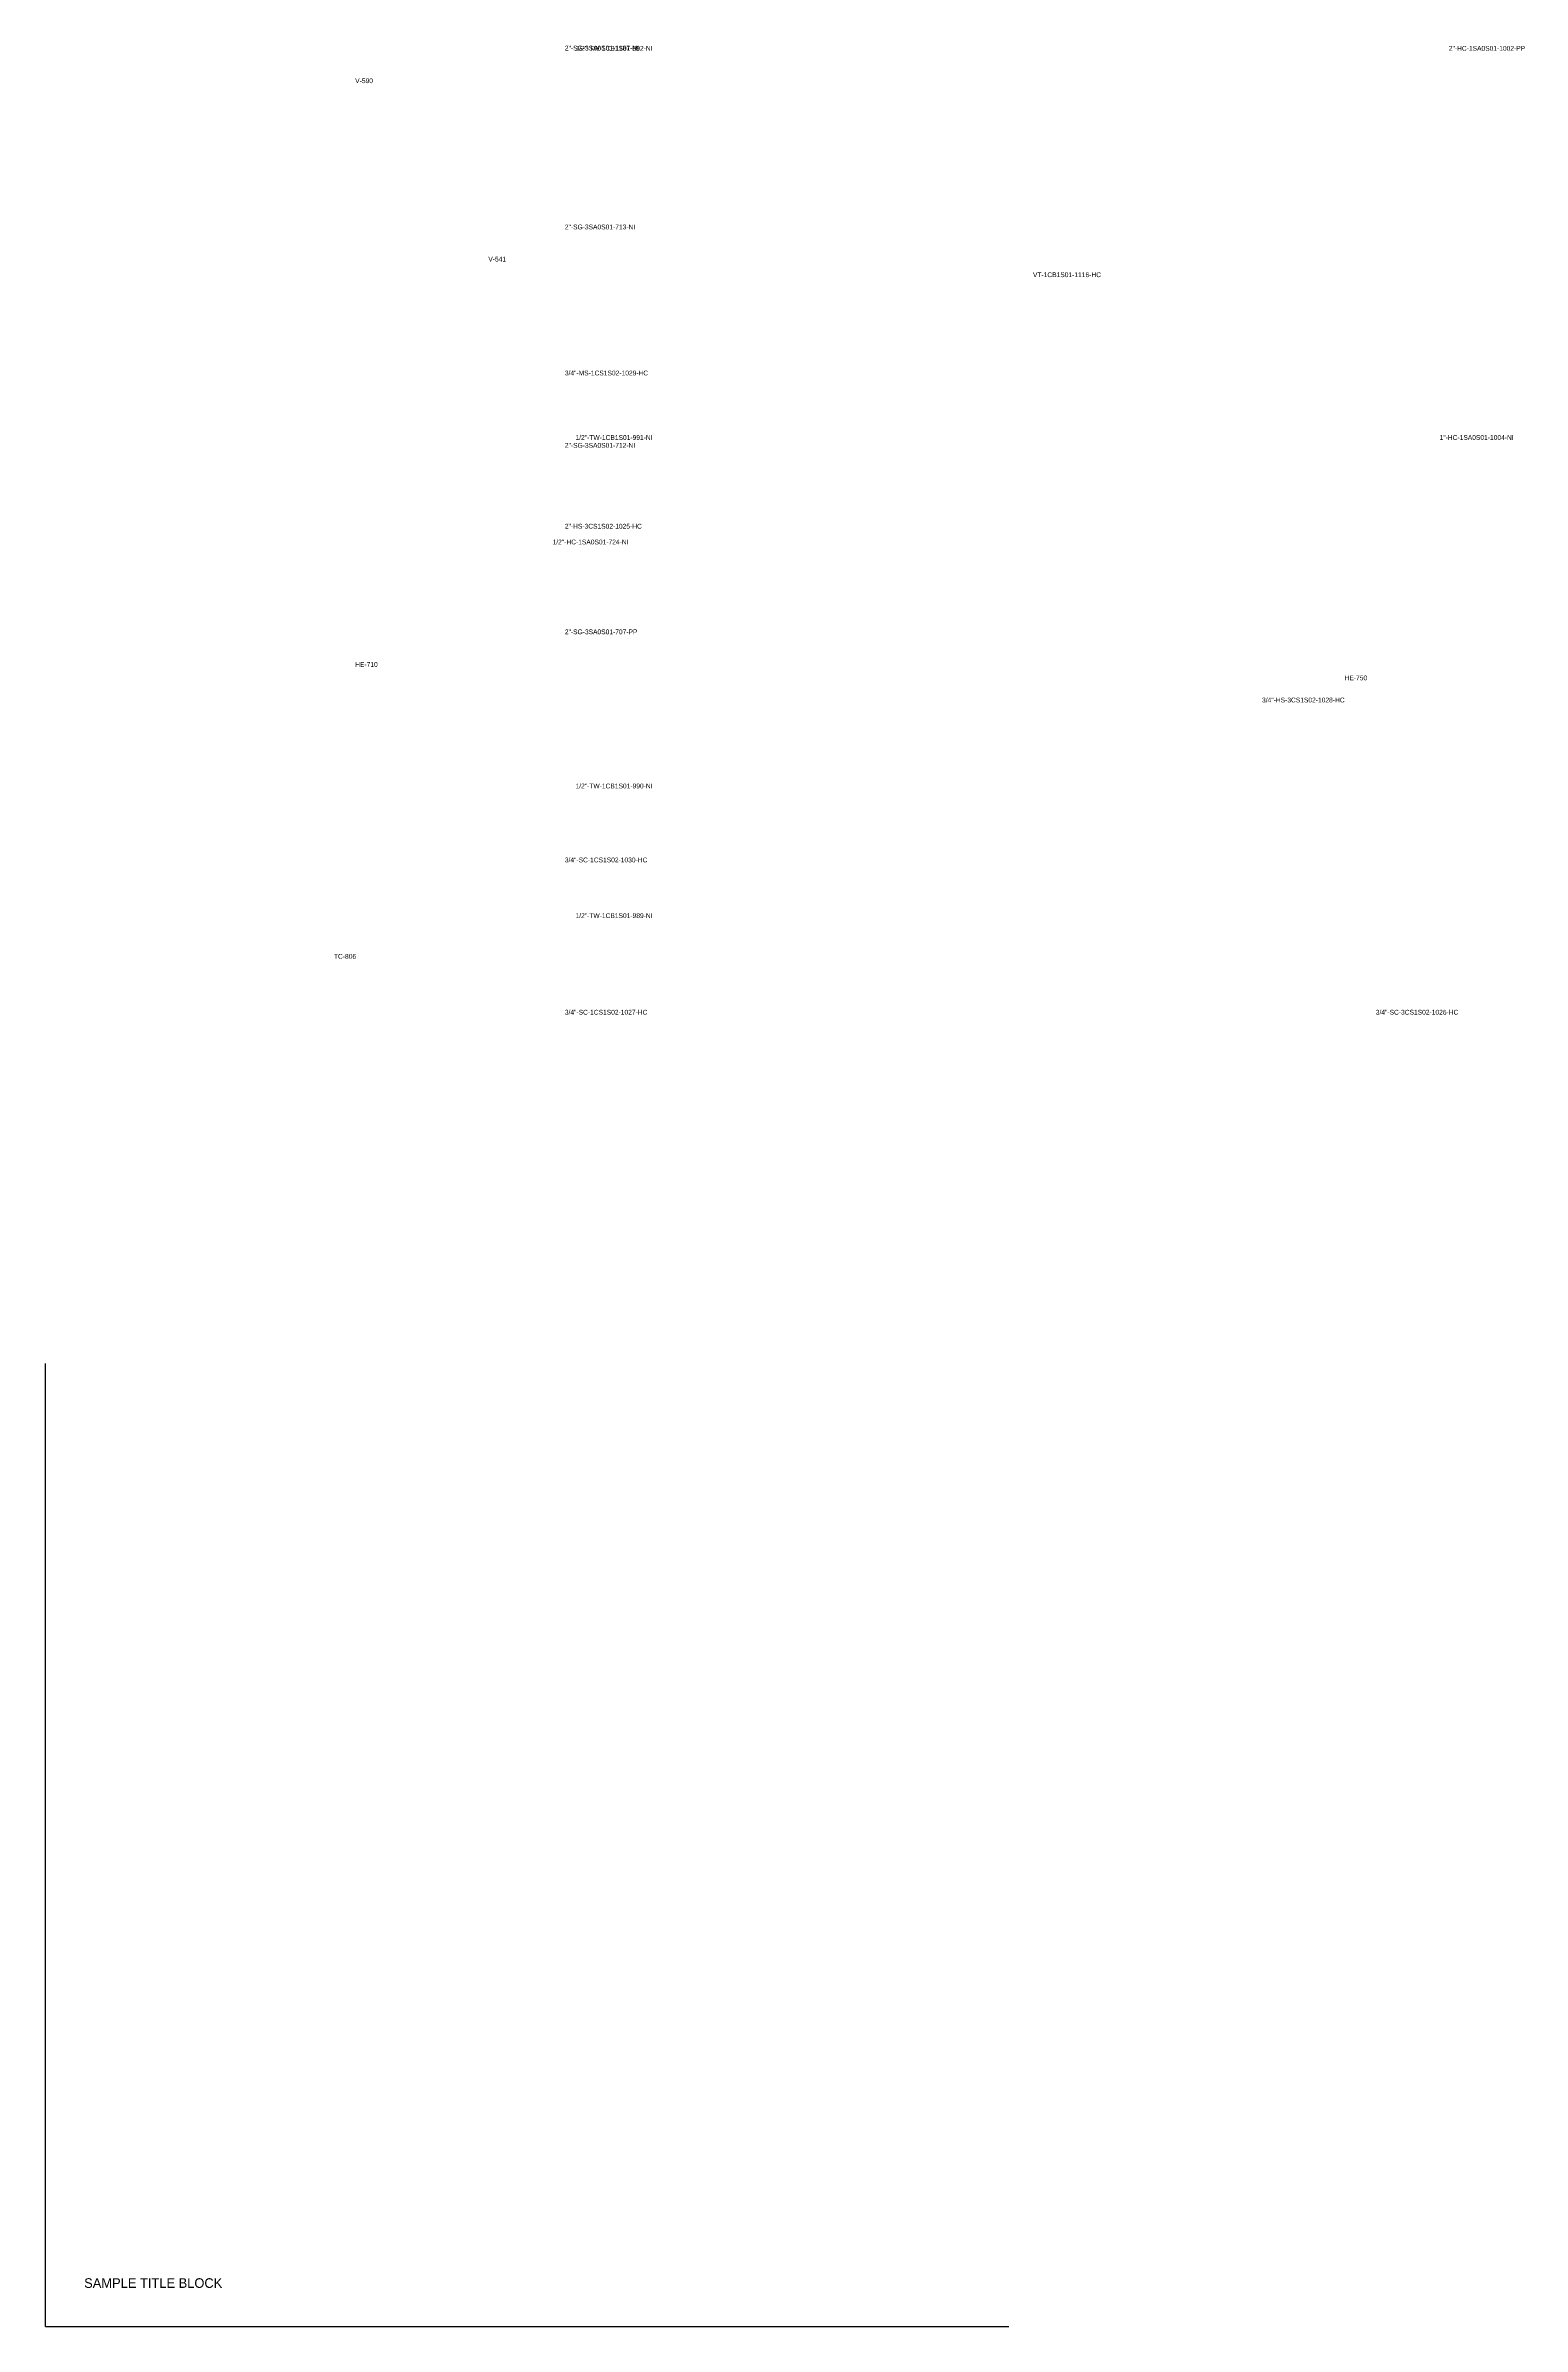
# Model space of a CAD drawing. Header units: metres. Extents: x 0 to 2328, y 0 to 1509.
# Drawn here: x 0 to 767, y 0 to 1184 of the extents above; entities that cross this region are included whole.
import ezdxf

# ---------------------------------------------------------------- set-up
doc = ezdxf.new("R2010")
doc.units = ezdxf.units.M
doc.layers.add('REVIEW', color=1, linetype='Continuous')

msp = doc.modelspace()

# ---------------------------------------------------------------- linework, layer by layer
for q in [(0, 500), (500, 0)]:
    msp.add_line((0, 0), q)

# ---------------------------------------------------------------- texts
msp.add_text('SAMPLE TITLE BLOCK', height=5).set_placement((20, 20))
at = {"layer": 'REVIEW', "char_height": 2.5, "attachment_point": 1}
for s, insert in [('2"-SG-3SA0S01-1187-NI', (269.52, 1184.27)), ('1/2"-TW-1CB1S01-992-NI', (275.07, 1184.15)), ('2"-HC-1SA0S01-1002-PP', (728.4, 1184.15)), ('V-590', (160.7, 1167.33)), ('2"-SG-3SA0S01-713-NI', (269.52, 1091.39)), ('V-541', (229.82, 1074.69)), ('VT-1CB1S01-1116-HC', (512.53, 1066.59)), ('3/4"-MS-1CS1S02-1029-HC', (269.52, 1015.55)), ('2"-SG-3SA0S01-712-NI', (269.52, 977.99)), ('1/2"-TW-1CB1S01-991-NI', (275.07, 982.07)), ('1"-HC-1SA0S01-1004-NI', (723.6, 982.07)), ('2"-HS-3CS1S02-1025-HC', (269.52, 935.99)), ('1/2"-HC-1SA0S01-724-NI', (263.16, 927.81)), ('2"-SG-3SA0S01-707-PP', (269.52, 881.15)), ('HE-710', (160.7, 864.21)), ('HE-750', (674.28, 857.23)), ('3/4"-HS-3CS1S02-1028-HC', (631.44, 845.75)), ('1/2"-TW-1CB1S01-990-NI', (275.07, 801.11)), ('3/4"-SC-1CS1S02-1030-HC', (269.52, 762.71)), ('1/2"-TW-1CB1S01-989-NI', (275.07, 733.79)), ('TC-806', (149.66, 712.65)), ('3/4"-SC-1CS1S02-1027-HC', (269.52, 683.63)), ('3/4"-SC-3CS1S02-1026-HC', (690.48, 683.63))]:
    msp.add_mtext(s, dxfattribs=dict(at, insert=insert))

doc.saveas('drawing.dxf')
